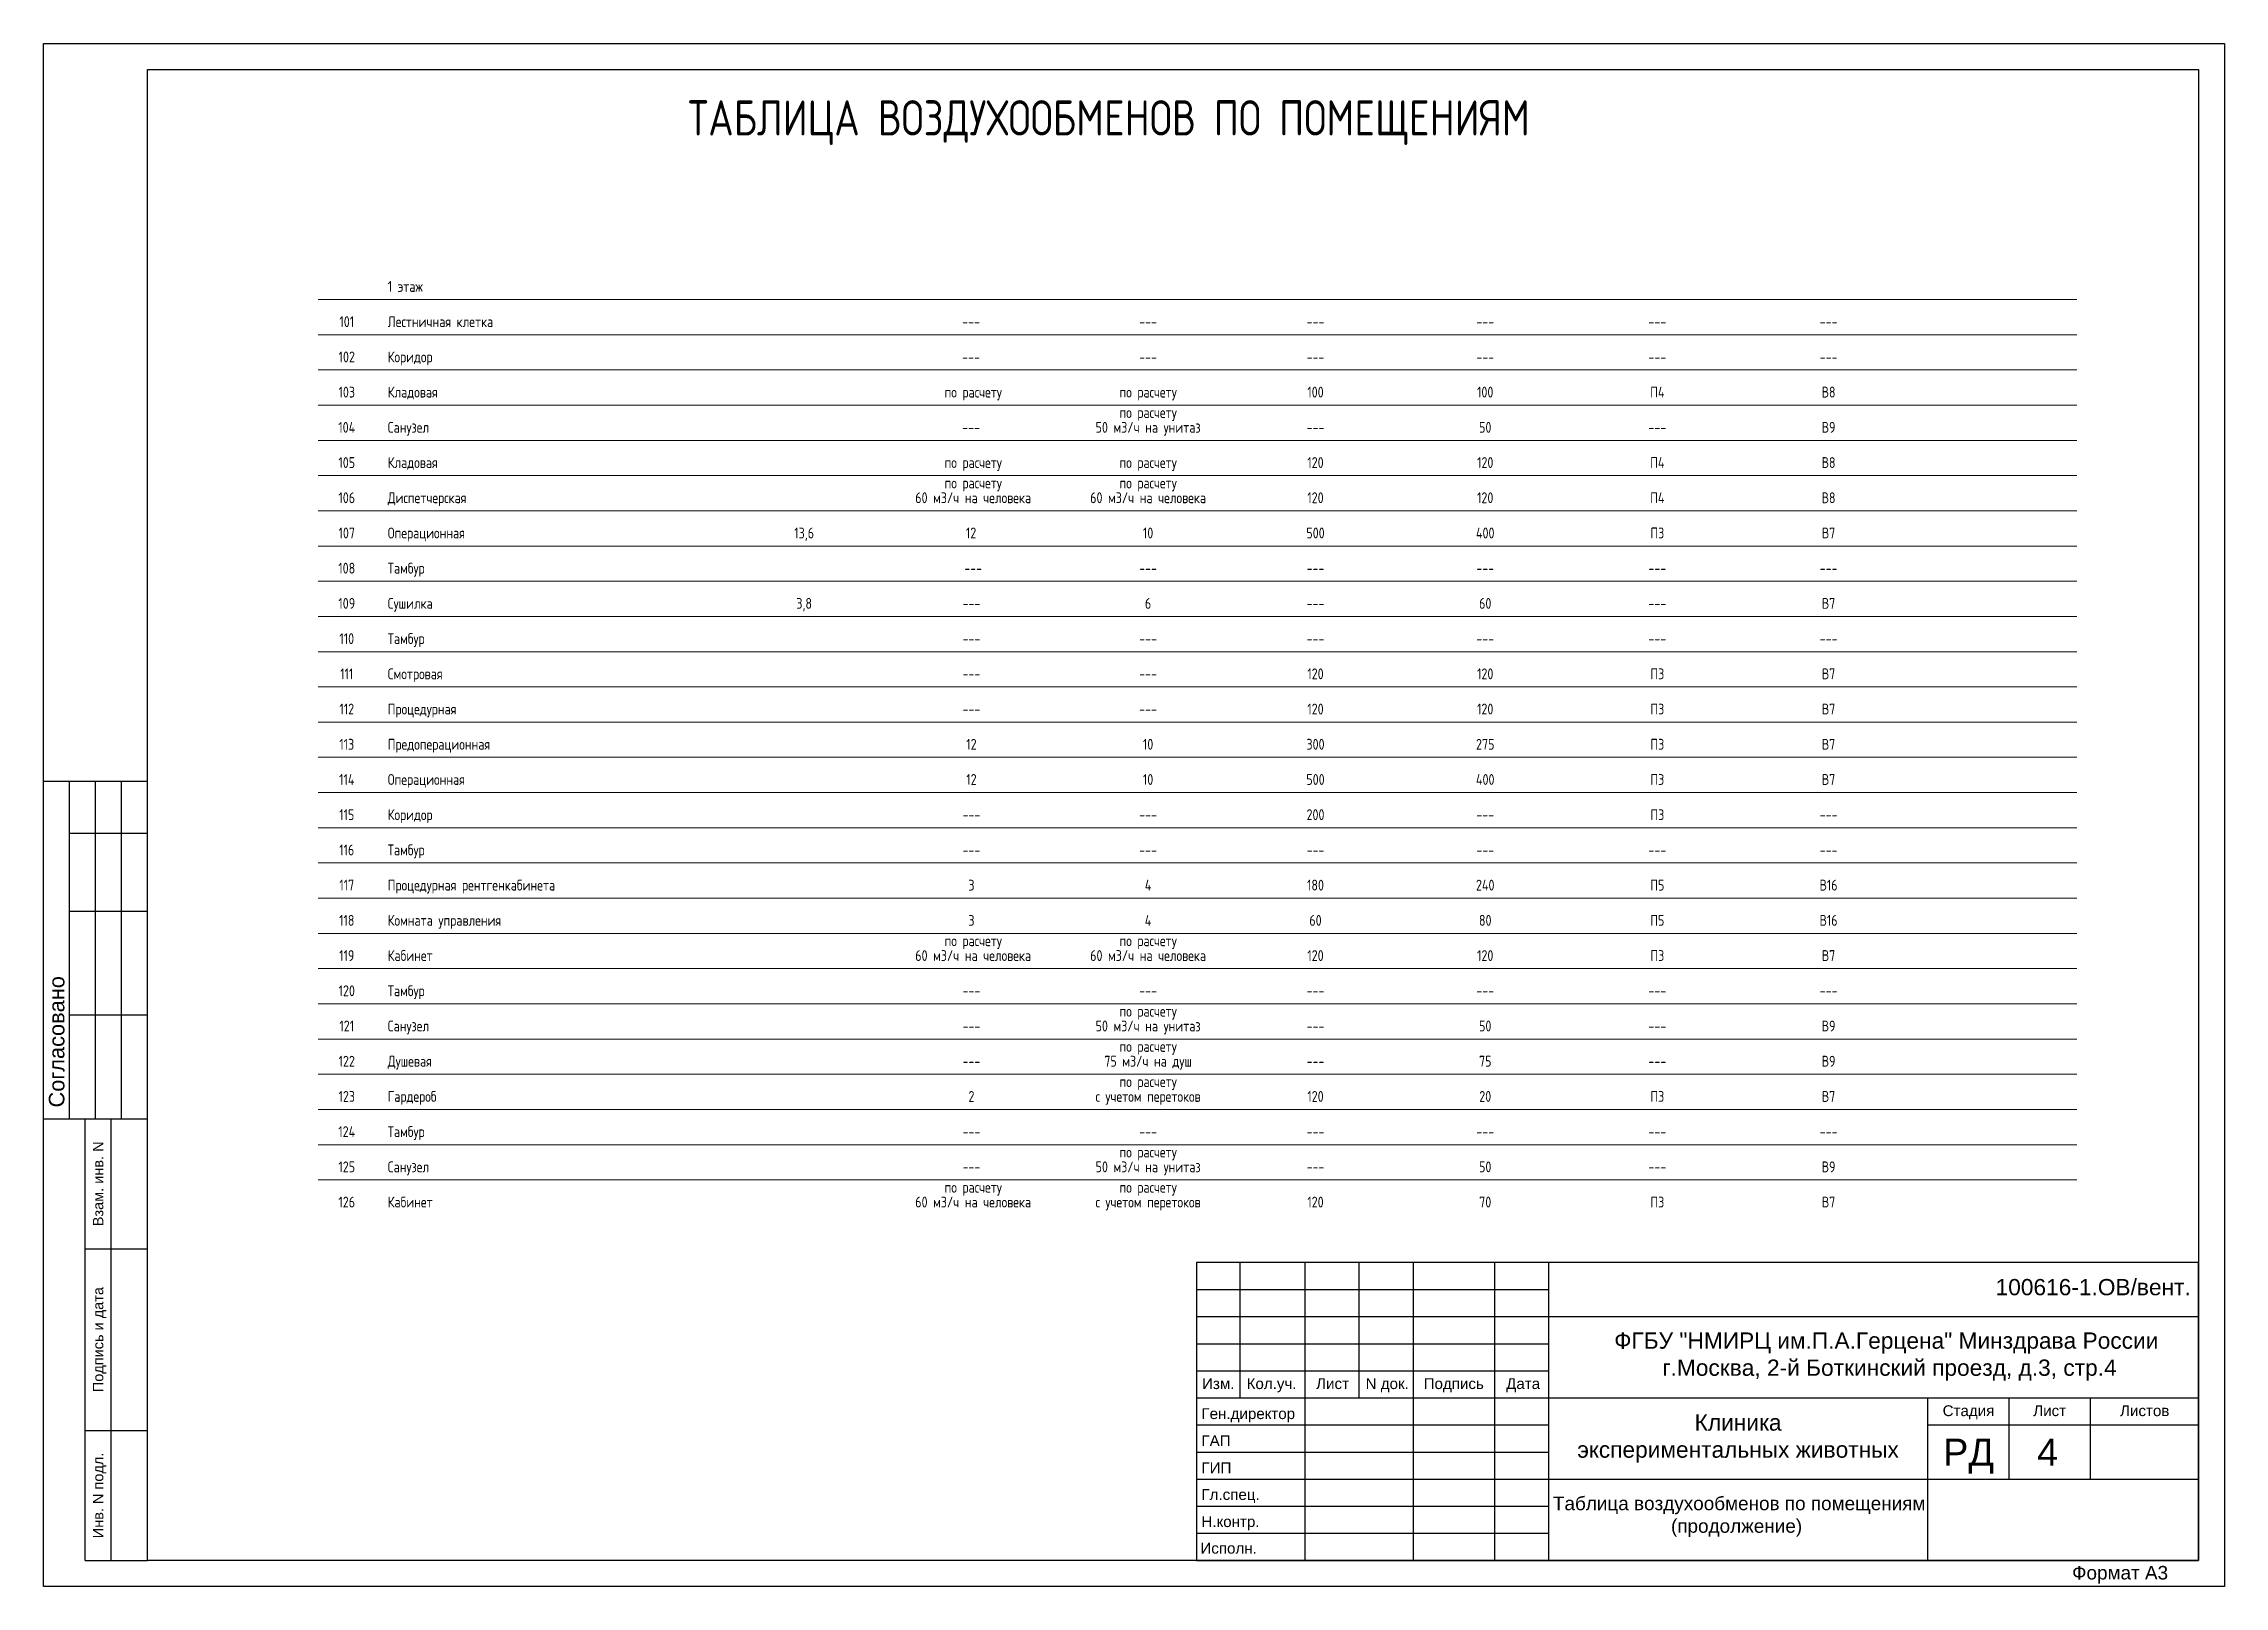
# Model space of a CAD drawing. Header units: millimetres. Extents: x -285783 to 224003, y -270247 to -22062.
# Drawn here: x -122941 to -82672, y -50537 to -22062 of the extents above; entities that cross this region are included whole.
import ezdxf
from ezdxf.enums import TextEntityAlignment as Align

# ---------------------------------------------------------------- set-up
doc = ezdxf.new("R2010")
doc.units = ezdxf.units.MM
for name, color, linetype, lineweight in [('12 текст рамки', 7, 'Continuous', 30), ('13 рамка', 7, 'Continuous', 30), ('A4TXT', 7, 'Continuous', 13), ('DOORS', 7, 'Continuous', 5)]:
    doc.layers.add(name, color=color, linetype=linetype, lineweight=lineweight)
doc.styles.add('SPDS', font='SPDS.shx')
doc.styles.add('РАМКА', font='arial.ttf')
doc.styles.add('ТЕКСТ', font='arial.ttf', dxfattribs={"oblique": 10, "height": 150})

msp = doc.modelspace()

# ---------------------------------------------------------------- texts
at = {"layer": '12 текст рамки'}
for s, height, style, p in [('ТАБЛИЦА ВОЗДУХООБМЕНОВ ПО ПОМЕЩЕНИЯМ', 650, 'SPDS', (-111040, -23757)), ('100616-1.ОВ/вент.', 300, 'РАМКА', (-86897, -45164))]:
    msp.add_text(s, height=height, dxfattribs=dict(at, style=style)).set_placement(p)
at = {"layer": '12 текст рамки', "color": 7, "lineweight": 15, "ltscale": 0.5, "style": 'SPDS'}
for s, p in [('1 этаж', (-116586, -26644)), ('Лестничная клетка', (-116586, -27294)), ('Коридор', (-116586, -27944)), ('Кладовая', (-116586, -28594)), ('Санузел', (-116586, -29244)), ('Кладовая', (-116586, -29894)), ('Диспетчерская', (-116586, -30544)), ('Операционная', (-116586, -31194)), ('Тамбур', (-116586, -31844)), ('Сушилка', (-116586, -32494)), ('Тамбур', (-116586, -33144)), ('Смотровая', (-116586, -33794)), ('Процедурная', (-116586, -34444)), ('Предоперационная', (-116586, -35094)), ('Операционная', (-116586, -35744)), ('Коридор', (-116586, -36394)), ('Тамбур', (-116586, -37044)), ('Процедурная рентгенкабинета', (-116586, -37694)), ('Комната управления', (-116586, -38344)), ('Кабинет', (-116586, -38994)), ('Тамбур', (-116586, -39644)), ('Санузел', (-116586, -40294)), ('Душевая', (-116586, -40944)), ('Гардероб', (-116586, -41594)), ('Тамбур', (-116586, -42244)), ('Санузел', (-116586, -42894)), ('Кабинет', (-116586, -43544))]:
    msp.add_text(s, height=200, dxfattribs=at).set_placement(p)
for s, p in [('101', (-117343, -27294)), ('---', (-105815, -27294)), ('---', (-102546, -27294)), ('---', (-99455, -27294)), ('---', (-96321, -27294)), ('---', (-93143, -27294)), ('---', (-89981, -27294)), ('102', (-117343, -27944)), ('---', (-105815, -27944)), ('---', (-102546, -27944)), ('---', (-99455, -27944)), ('---', (-96321, -27944)), ('---', (-93143, -27944)), ('---', (-89981, -27944)), ('103', (-117343, -28594)), ('по расчету', (-105776, -28594)), ('по расчету', (-102546, -28594)), ('100', (-99455, -28594)), ('100', (-96321, -28594)), ('П4', (-93143, -28594)), ('В8', (-89981, -28594)), ('по расчету', (-102546, -28971)), ('104', (-117343, -29244)), ('---', (-105815, -29244)), ('50 м3/ч на унитаз', (-102546, -29244)), ('---', (-99455, -29244)), ('50', (-96321, -29244)), ('---', (-93143, -29244)), ('В9', (-89981, -29244)), ('105', (-117343, -29894)), ('по расчету', (-105776, -29894)), ('по расчету', (-102546, -29894)), ('120', (-99455, -29894)), ('120', (-96321, -29894)), ('П4', (-93143, -29894)), ('В8', (-89981, -29894)), ('по расчету', (-105776, -30271)), ('по расчету', (-102546, -30271)), ('106', (-117343, -30544)), ('60 м3/ч на человека', (-105776, -30544)), ('60 м3/ч на человека', (-102546, -30544)), ('120', (-99455, -30544)), ('120', (-96321, -30544)), ('П4', (-93143, -30544)), ('В8', (-89981, -30544)), ('107', (-117343, -31194)), ('13,6', (-108897, -31194)), ('12', (-105815, -31194)), ('10', (-102546, -31194)), ('500', (-99455, -31194)), ('400', (-96321, -31194)), ('П3', (-93143, -31194)), ('В7', (-89981, -31194)), ('108', (-117343, -31844)), ('---', (-105776, -31844)), ('---', (-102546, -31844)), ('---', (-99455, -31844)), ('---', (-96321, -31844)), ('---', (-93143, -31844)), ('---', (-89981, -31844)), ('109', (-117343, -32494)), ('3,8', (-108897, -32494)), ('---', (-105808, -32494)), ('6', (-102546, -32494)), ('---', (-99455, -32494)), ('60', (-96321, -32494)), ('---', (-93143, -32494)), ('В7', (-89981, -32494)), ('110', (-117343, -33144)), ('---', (-105808, -33144)), ('---', (-102546, -33144)), ('---', (-99455, -33144)), ('---', (-96321, -33144)), ('---', (-93143, -33144)), ('---', (-89981, -33144)), ('111', (-117343, -33794)), ('---', (-105808, -33794)), ('---', (-102546, -33794)), ('120', (-99455, -33794)), ('120', (-96321, -33794)), ('П3', (-93143, -33794)), ('В7', (-89981, -33794)), ('112', (-117343, -34444)), ('---', (-105808, -34444)), ('---', (-102546, -34444)), ('120', (-99455, -34444)), ('120', (-96321, -34444)), ('П3', (-93143, -34444)), ('В7', (-89981, -34444)), ('113', (-117343, -35094)), ('12', (-105808, -35094)), ('10', (-102546, -35094)), ('300', (-99455, -35094)), ('275', (-96321, -35094)), ('П3', (-93143, -35094)), ('В7', (-89981, -35094)), ('114', (-117343, -35744)), ('12', (-105808, -35744)), ('10', (-102546, -35744)), ('500', (-99455, -35744)), ('400', (-96321, -35744)), ('П3', (-93143, -35744)), ('В7', (-89981, -35744)), ('115', (-117343, -36394)), ('200', (-99455, -36394)), ('П3', (-93143, -36394)), ('---', (-105808, -36394)), ('---', (-102546, -36394)), ('---', (-96321, -36394)), ('---', (-89981, -36394)), ('116', (-117343, -37044)), ('---', (-105808, -37044)), ('---', (-102546, -37044)), ('---', (-99455, -37044)), ('---', (-96321, -37044)), ('---', (-93143, -37044)), ('---', (-89981, -37044)), ('117', (-117343, -37694)), ('3', (-105808, -37694)), ('4', (-102546, -37694)), ('180', (-99455, -37694)), ('240', (-96321, -37694)), ('П5', (-93143, -37694)), ('В16', (-89981, -37694)), ('118', (-117343, -38344)), ('3', (-105808, -38344)), ('4', (-102546, -38344)), ('60', (-99455, -38344)), ('80', (-96321, -38344)), ('П5', (-93143, -38344)), ('В16', (-89981, -38344)), ('по расчету', (-105776, -38721)), ('по расчету', (-102546, -38721)), ('119', (-117343, -38994)), ('60 м3/ч на человека', (-105776, -38994)), ('60 м3/ч на человека', (-102546, -38994)), ('120', (-99455, -38994)), ('120', (-96321, -38994)), ('П3', (-93143, -38994)), ('В7', (-89981, -38994)), ('120', (-117343, -39644)), ('---', (-105808, -39644)), ('---', (-102546, -39644)), ('---', (-99455, -39644)), ('---', (-96321, -39644)), ('---', (-93143, -39644)), ('---', (-89981, -39644)), ('121', (-117343, -40294)), ('---', (-105808, -40294)), ('50 м3/ч на унитаз', (-102546, -40294)), ('по расчету', (-102546, -40021)), ('---', (-99455, -40294)), ('50', (-96321, -40294)), ('---', (-93143, -40294)), ('В9', (-89981, -40294)), ('по расчету', (-102546, -40671)), ('122', (-117343, -40944)), ('---', (-105808, -40944)), ('75 м3/ч на душ', (-102546, -40944)), ('---', (-99455, -40944)), ('75', (-96321, -40944)), ('---', (-93143, -40944)), ('В9', (-89981, -40944)), ('123', (-117343, -41594)), ('2', (-105808, -41594)), ('с учетом перетоков', (-102546, -41594)), ('по расчету', (-102546, -41321)), ('120', (-99455, -41594)), ('20', (-96321, -41594)), ('П3', (-93143, -41594)), ('В7', (-89981, -41594)), ('124', (-117343, -42244)), ('---', (-105808, -42244)), ('---', (-102546, -42244)), ('---', (-99455, -42244)), ('---', (-96321, -42244)), ('---', (-93143, -42244)), ('---', (-89981, -42244)), ('по расчету', (-102546, -42621)), ('125', (-117343, -42894)), ('---', (-105808, -42894)), ('50 м3/ч на унитаз', (-102546, -42894)), ('---', (-99455, -42894)), ('50', (-96321, -42894)), ('---', (-93143, -42894)), ('В9', (-89981, -42894)), ('126', (-117343, -43544)), ('60 м3/ч на человека', (-105776, -43544)), ('по расчету', (-105776, -43271)), ('с учетом перетоков', (-102546, -43544)), ('по расчету', (-102546, -43271)), ('120', (-99455, -43544)), ('70', (-96321, -43544)), ('П3', (-93143, -43544)), ('В7', (-89981, -43544))]:
    msp.add_text(s, height=200, dxfattribs=at).set_placement(p, align=Align.CENTER)
at = {"layer": '12 текст рамки', "lineweight": 15, "style": 'ТЕКСТ'}
msp.add_text('Согласовано', height=287.63, rotation=90, dxfattribs=at).set_placement((-122701, -41698), align=Align.MIDDLE_LEFT)
for s, p in [('Взам. инв. N', (-121934, -43107)), ('Подпись и дата', (-121934, -45983)), ('Инв. N подл.', (-121934, -48859))]:
    msp.add_text(s, height=191.75, rotation=90, dxfattribs=at).set_placement(p, align=Align.MIDDLE_CENTER)
at = {"layer": '12 текст рамки', "style": 'ТЕКСТ'}
for s, p in [('РД', (-87397, -48311)), ('4', (-85936, -48311))]:
    msp.add_text(s, height=500, dxfattribs=at).set_placement(p, align=Align.CENTER)
msp.add_text('Формат А3', height=250, dxfattribs=at).set_placement((-85484, -50285), align=Align.MIDDLE_LEFT)
at = {"layer": '12 текст рамки', "insert": (-88915, -46296), "char_height": 300, "attachment_point": 5, "style": 'РАМКА'}
msp.add_mtext_dynamic_manual_height_columns('ФГБУ "НМИРЦ им.П.А.Герцена" Минздрава России\\P г.Москва, 2-й Боткинский проезд, д.3, стр.4 ', width=12195.52, gutter_width=1250, heights=[0], dxfattribs=at)
at = {"layer": '12 текст рамки', "width": 7000, "attachment_point": 5, "style": 'РАМКА'}
for s, insert, char_height in [('Клиника\\Pэкспериментальных животных', (-91652, -47808), 300), (' Таблица воздухообменов по помещениям\\P(продолжение)', (-91680, -49252), 250)]:
    msp.add_mtext(s, dxfattribs=dict(at, insert=insert, char_height=char_height))
at = {"layer": '13 рамка', "style": 'ТЕКСТ'}
for s, p in [('Изм.', (-101250, -46895)), ('Кол.уч.', (-100266, -46895)), ('Лист', (-99140, -46895)), ('N док.', (-98131, -46895)), ('Подпись', (-96902, -46895)), ('Дата', (-95621, -46895)), ('Стадия', (-87397, -47395)), ('Лист', (-85899, -47395)), ('Листов', (-84143, -47395))]:
    msp.add_text(s, height=200, dxfattribs=at).set_placement(p, align=Align.CENTER)
for s, p in [('Ген.директор', (-101561, -47449)), ('ГАП', (-101561, -47949)), ('ГИП', (-101561, -48449)), ('Гл.спец.', (-101561, -48942)), ('Н.контр.', (-101561, -49442)), (' Исполн.', (-101658, -49933))]:
    msp.add_text(s, height=200, dxfattribs=at).set_placement(p)

# ---------------------------------------------------------------- linework, layer by layer
at = {"layer": '13 рамка'}
for p, q in [((-122941, -35676), (-121023, -35676)), ((-122461, -41908), (-122461, -35676)), ((-121982, -41908), (-121982, -35676)), ((-121503, -41908), (-121503, -35676)), ((-122461, -36635), (-121023, -36635)), ((-122461, -38073), (-121023, -38073)), ((-122461, -39991), (-121023, -39991)), ((-122941, -41908), (-121023, -41908)), ((-122174, -50058), (-122174, -41908)), ((-121694, -50058), (-121694, -41908)), ((-122174, -44305), (-121023, -44305)), ((-101652, -44558), (-101652, -50058)), ((-83152, -44558), (-101652, -44558)), ((-100852, -44558), (-100852, -47058)), ((-99652, -44558), (-99652, -50058)), ((-98652, -44558), (-98652, -47058)), ((-97652, -44558), (-97652, -50058)), ((-96152, -44558), (-96152, -50058)), ((-95152, -44558), (-95152, -50058)), ((-83152, -50058), (-83152, -44558)), ((-101652, -45058), (-95152, -45058)), ((-101652, -45558), (-83152, -45558)), ((-101652, -46058), (-95152, -46058)), ((-101652, -46558), (-95152, -46558)), ((-101652, -47058), (-83152, -47058)), ((-88152, -47058), (-88152, -50058)), ((-86652, -47058), (-86652, -48558)), ((-85152, -47058), (-85152, -48558)), ((-122174, -47661), (-121023, -47661)), ((-101652, -47558), (-95152, -47558)), ((-88152, -47558), (-83152, -47558)), ((-101652, -48058), (-95152, -48058)), ((-101652, -48058), (-95152, -48058)), ((-101652, -48558), (-83152, -48558)), ((-101652, -49058), (-95152, -49058)), ((-101652, -49058), (-95152, -49058)), ((-101652, -49558), (-95152, -49558)), ((-101652, -49558), (-95152, -49558)), ((-122174, -50058), (-121023, -50058)), ((-101652, -50058), (-83152, -50058)), ((-101652, -50058), (-83152, -50058)), ((-101652, -50058), (-83152, -50058))]:
    msp.add_line(p, q, dxfattribs=at)
for points in [[(-122941, -22062), (-82672, -22062), (-82672, -50537), (-122941, -50537)], [(-121023, -22541), (-83152, -22541), (-83152, -50058), (-121023, -50058)]]:
    msp.add_lwpolyline(points, close=True, dxfattribs=at)
at = {"layer": 'A4TXT'}
for p, q in [((-117872, -26785), (-85394, -26785)), ((-117872, -33935), (-85394, -33935)), ((-117872, -34585), (-85394, -34585)), ((-117872, -35235), (-85394, -35235)), ((-117872, -35885), (-85394, -35885)), ((-117872, -36535), (-85394, -36535)), ((-117872, -37185), (-85394, -37185)), ((-117872, -37835), (-85394, -37835)), ((-117872, -38485), (-85394, -38485)), ((-117872, -39135), (-85394, -39135)), ((-117872, -39785), (-85394, -39785)), ((-117872, -40435), (-85394, -40435)), ((-117872, -41085), (-85394, -41085)), ((-117872, -41735), (-85394, -41735)), ((-117872, -42385), (-85394, -42385)), ((-117872, -43035), (-85394, -43035))]:
    msp.add_line(p, q, dxfattribs=at)
at = {"layer": 'DOORS', "ltscale": 100}
for p, q in [((-117872, -27435), (-85394, -27435)), ((-117872, -28085), (-85394, -28085)), ((-117872, -28735), (-85394, -28735)), ((-117872, -29385), (-85394, -29385)), ((-117872, -30035), (-85394, -30035)), ((-117872, -30685), (-85394, -30685)), ((-117872, -31335), (-85394, -31335)), ((-117872, -31985), (-85394, -31985)), ((-117872, -32635), (-85394, -32635)), ((-117872, -33285), (-85394, -33285))]:
    msp.add_line(p, q, dxfattribs=at)

msp.set_redraw_order([(e.dxf.handle, doc.entitydb.next_handle()) for e in msp.query("TEXT MTEXT ATTDEF DIMENSION ARC_DIMENSION")])  # texts and dimensions are drawn at this point

doc.saveas('drawing.dxf')
